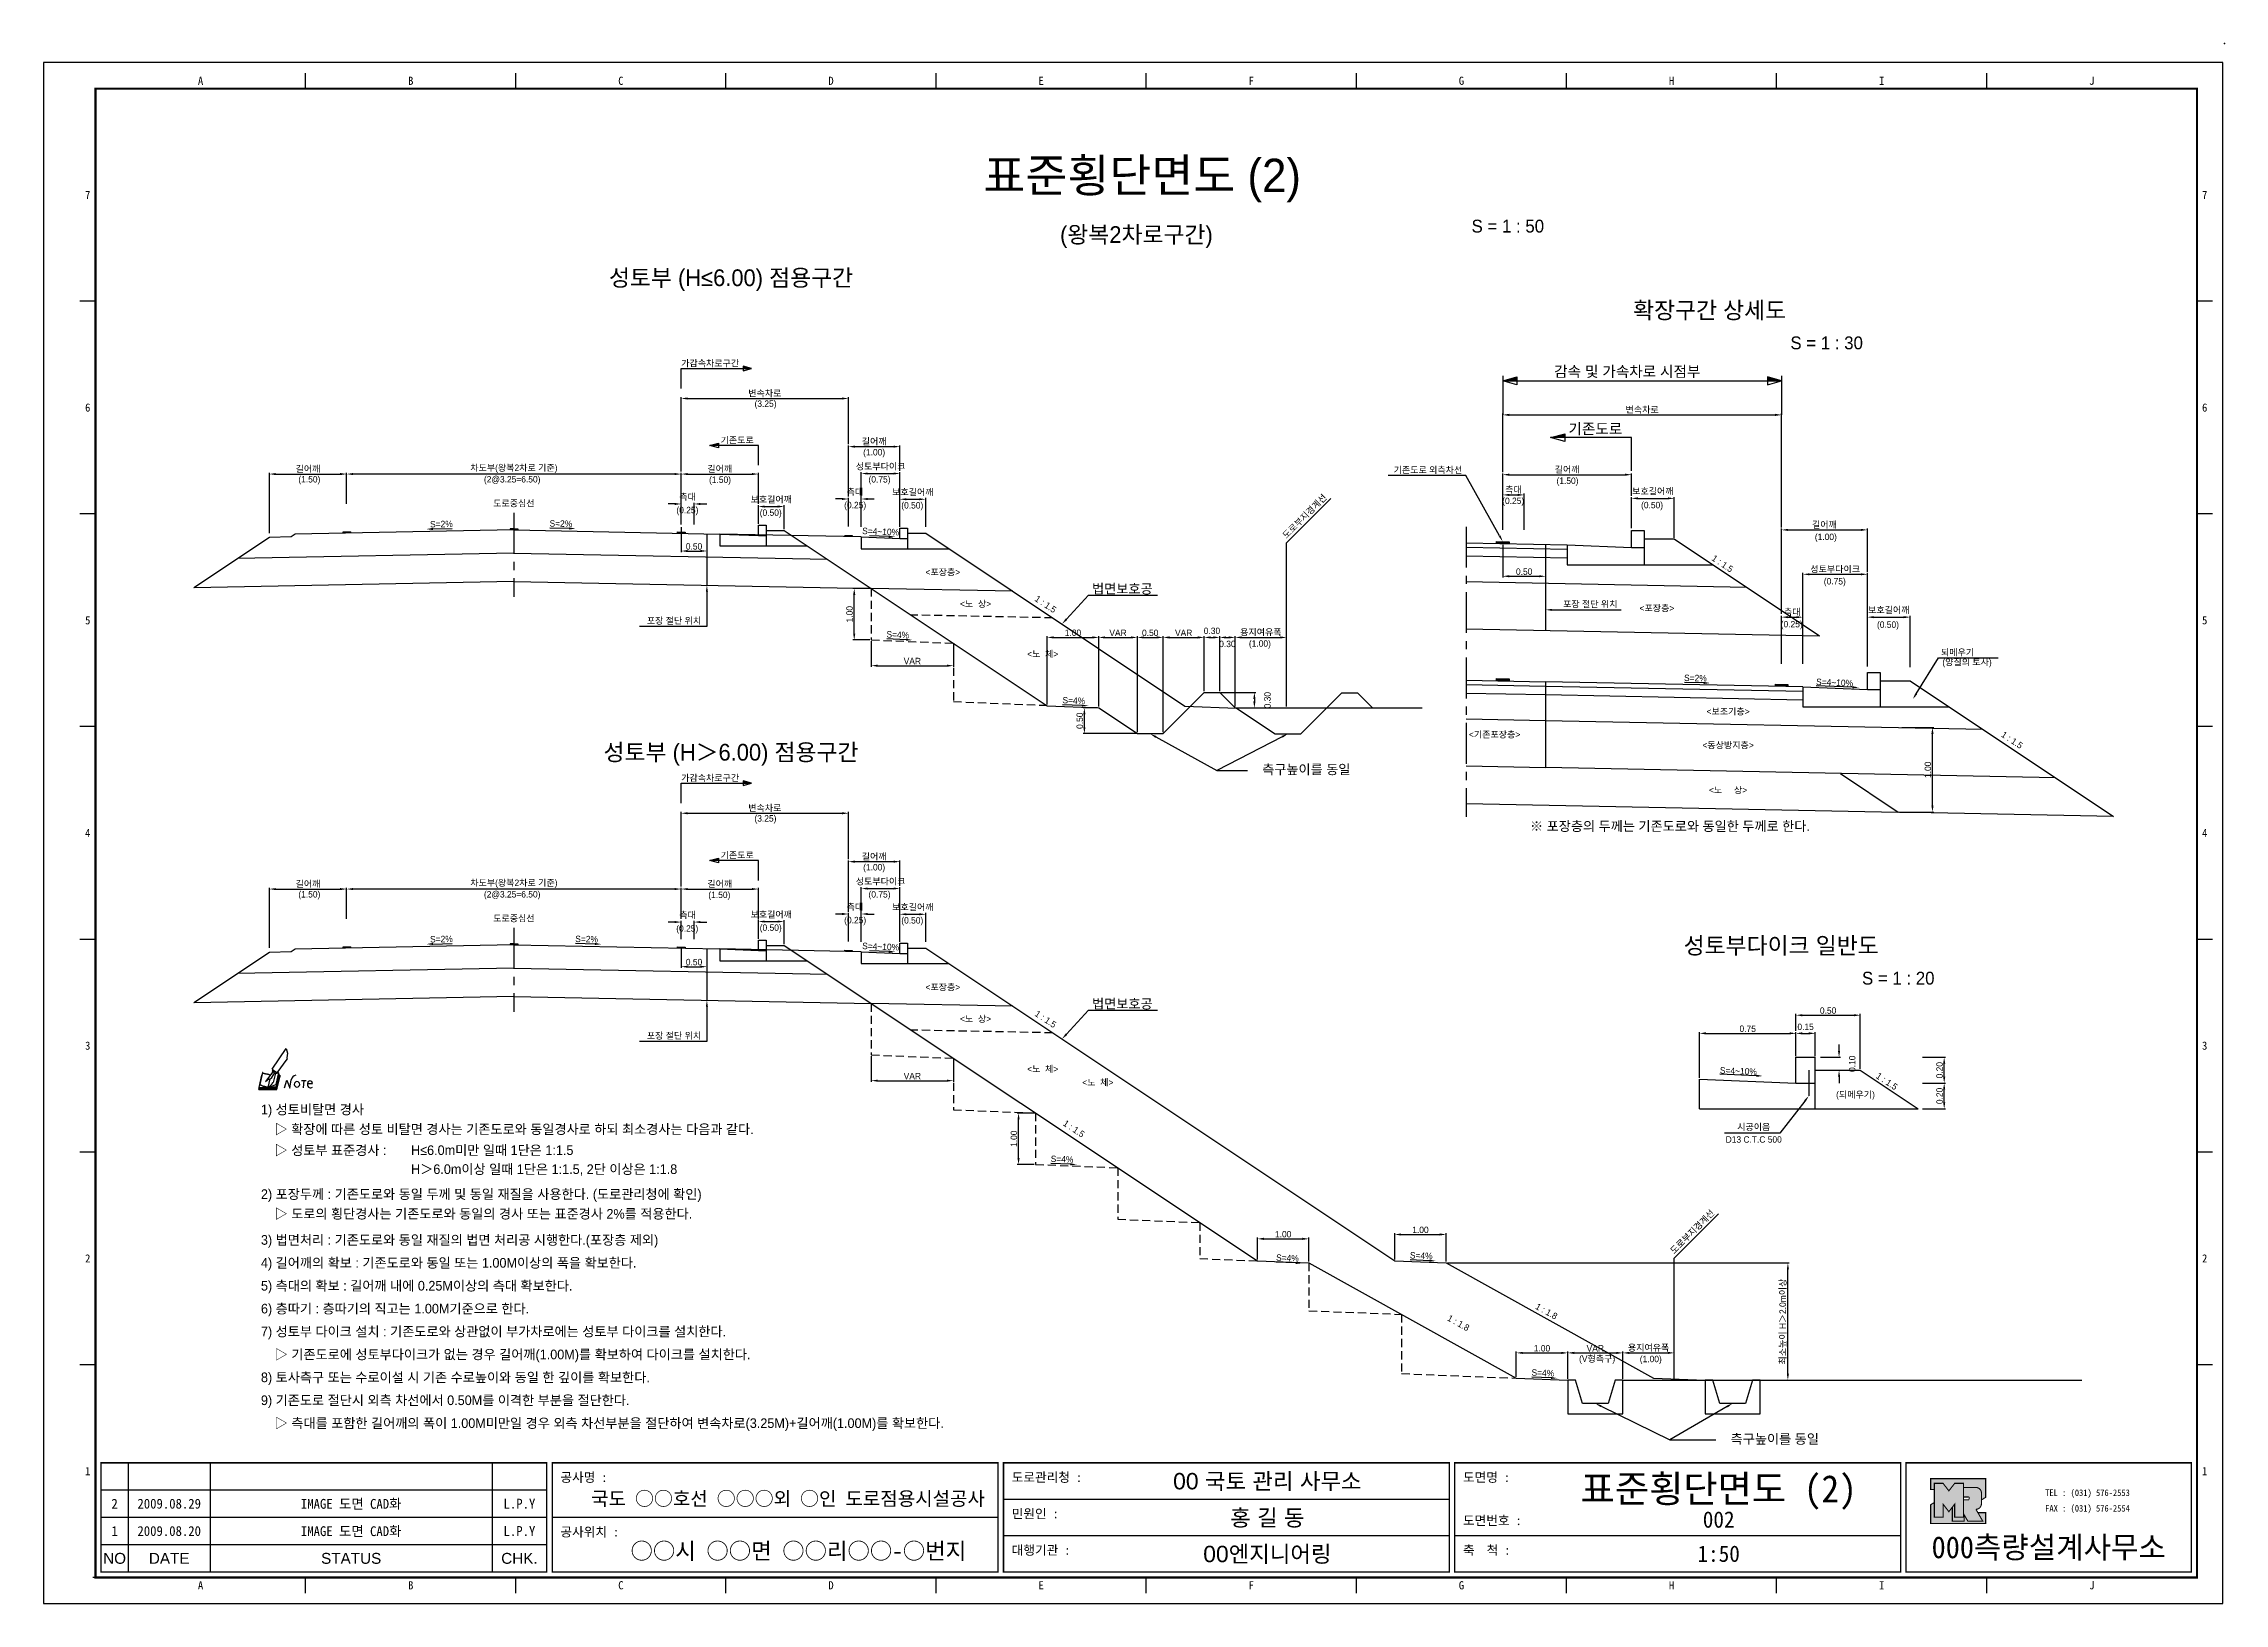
# Model space of a CAD drawing. Header units: millimetres. Extents: x 462 to 886, y -8 to 295.
import ezdxf
from ezdxf.enums import TextEntityAlignment as Align

# ---------------------------------------------------------------- set-up
doc = ezdxf.new("R2010")
doc.units = ezdxf.units.MM
doc.header["$LTSCALE"] = 0.25
doc.linetypes.add('CENTER', pattern=[50.8, 31.75, -6.35, 6.35, -6.35])
doc.linetypes.add('HIDDEN', pattern=[9.525, 6.35, -3.175])
for name, color, linetype in [('CC-GSTR-0004', 4, 'Continuous'), ('CM-LANE-0030', 30, 'Continuous'), ('CZ-DIMT-0002', 7, 'Continuous'), ('CZ-EXST-0002', 22, 'Continuous'), ('CZ-LIN1-0007', 7, 'Continuous'), ('CZ-LIN2-0003', 3, 'Continuous'), ('CZ-LINE-0001', 7, 'Continuous'), ('CZ-MACL-0006', 6, 'Continuous'), ('CZ-TEXT-BOX0', 7, 'Continuous'), ('TITLE', 7, 'Continuous')]:
    doc.layers.add(name, color=color, linetype=linetype)
doc.styles.add('견고딕', font='arial.ttf')
doc.styles.add('돋움', font='')
doc.styles.add('돋음체', font='')
doc.styles.get('돋움').set_extended_font_data('Dotum')
doc.styles.get('돋음체').set_extended_font_data('DotumChe')

msp = doc.modelspace()

# ---------------------------------------------------------------- texts
at = {"layer": 'CZ-DIMT-0002', "style": '돋움'}
for s, height, p in [('가감속차로구간', 1.25, (586.18, 232.79)), ('감속 및 가속차로 시점부', 2.0833, (755.78, 231.19)), ('기존도로', 2.083, (758.55, 220.05)), ('기존도로', 1.25, (593.84, 217.84)), ('가감속차로구간', 1.25, (586.18, 152.2)), ('기존도로', 1.25, (593.84, 137.2)), ('1) 성토비탈면 경사', 1.875, (504.54, 87.79)), ('▷ 확장에 따른 성토 비탈면 경사는 기존도로와 동일경사로 하되 최소경사는 다음과 같다.', 1.875, (507.18, 83.97)), ('▷ 성토부 표준경사 :', 1.875, (507.18, 79.88)), ('H≤6.0m미만 일때 1단은 1:1.5', 1.875, (533.7, 79.89)), ('H＞6.0m이상 일때 1단은 1:1.5, 2단 이상은 1:1.8', 1.875, (533.7, 76.2)), ('2) 포장두께 : 기존도로와 동일 두께 및 동일 재질을 사용한다. (도로관리청에 확인)', 1.875, (504.54, 71.35)), ('▷ 도로의 횡단경사는 기존도로와 동일의 경사 또는 표준경사 2%를 적용한다.', 1.875, (507.18, 67.53)), ('3) 법면처리 : 기존도로와 동일 재질의 법면 처리공 시행한다.(포장층 제외)', 1.875, (504.54, 62.45)), ('4) 길어깨의 확보 : 기존도로와 동일 또는 1.00M이상의 폭을 확보한다.', 1.875, (504.54, 58)), ('5) 측대의 확보 : 길어깨 내에 0.25M이상의 측대 확보한다.', 1.875, (504.54, 53.55)), ('6) 층따기 : 층따기의 직고는 1.00M기준으로 한다.', 1.875, (504.54, 49.1)), ('7) 성토부 다이크 설치 : 기존도로와 상관없이 부가차로에는 성토부 다이크를 설치한다.', 1.875, (504.54, 44.65)), ('▷ 기존도로에 성토부다이크가 없는 경우 길어깨(1.00M)를 확보하여 다이크를 설치한다.', 1.875, (507.21, 40.2)), ('8) 토사측구 또는 수로이설 시 기존 수로높이와 동일 한 깊이를 확보한다.', 1.875, (504.54, 35.75)), ('9) 기존도로 절단시 외측 차선에서 0.50M를 이격한 부분을 절단한다.', 1.875, (504.54, 31.3)), ('▷ 측대를 포함한 길어깨의 폭이 1.00M미만일 경우 외측 차선부분을 절단하여 변속차로(3.25M)+길어깨(1.00M)를 확보한다.', 1.875, (507.21, 26.85))]:
    msp.add_text(s, height=height, dxfattribs=at).set_placement(p, align=Align.MIDDLE_LEFT)
for s, height, p in [('(3.25)', 1.25, (602.57, 224.94)), ('(1.00)', 1.25, (623.67, 215.5)), ('기존도로 외측차선', 1.25, (731.26, 212.06)), ('(1.50)', 1.25, (513.95, 210.25)), ('(2@3.25=6.50)', 1.25, (553.35, 210.25)), ('(1.50)', 1.25, (593.73, 210.17)), ('(0.75)', 1.25, (624.71, 210.24)), ('(1.50)', 1.25, (758.37, 209.97)), ('도로중심선', 1.25, (553.68, 205.58)), ('(0.25)', 1.25, (587.39, 204.27)), ('(0.50)', 1.25, (603.58, 203.77)), ('(0.25)', 1.25, (619.98, 205.24)), ('(0.50)', 1.25, (631.08, 205.19)), ('(0.25)', 1.25, (747.82, 206.07)), ('(0.50)', 1.25, (774.8, 205.24)), ('(1.00)', 1.25, (808.56, 199.06)), ('<포장층>', 1.25, (637.02, 192.2)), ('(0.75)', 1.25, (810.3, 190.43)), ('<노  상>', 1.25, (643.37, 186.05)), ('법면보호공', 1.875, (671.89, 188.97)), ('포장 절단 위치', 1.25, (762.79, 185.99)), ('포장 절단 위치', 1.25, (584.78, 182.77)), ('<포장층>', 1.25, (775.74, 185.2)), ('(0.25)', 1.25, (801.93, 182.1)), ('(0.50)', 1.25, (820.63, 182.01)), ('(1.00)', 1.25, (698.61, 178.34)), ('<노  체>', 1.25, (656.42, 176.3)), ('되메우기', 1.25, (834.15, 176.62)), ('(양질의 토사)', 1.25, (835.99, 174.71)), ('<보조기층>', 1.25, (789.57, 165.13)), ('<기존포장층>', 1.25, (744.21, 160.66)), ('<동상방지층>', 1.25, (789.57, 158.58)), ('측구높이를 동일', 1.875, (707.63, 153.88)), ('<노     상>', 1.25, (789.57, 149.86)), ('(3.25)', 1.25, (602.55, 144.36)), ('※ 포장층의 두께는 기존도로와 동일한 두께로 한다.', 1.875, (778.27, 142.85)), ('(1.00)', 1.25, (623.67, 134.86)), ('(1.50)', 1.25, (513.95, 129.61)), ('(2@3.25=6.50)', 1.25, (553.35, 129.61)), ('(1.50)', 1.25, (593.6, 129.5)), ('(0.75)', 1.25, (624.71, 129.6)), ('도로중심선', 1.25, (553.68, 124.94)), ('(0.25)', 1.25, (587.36, 122.98)), ('(0.50)', 1.25, (603.58, 123.13)), ('(0.25)', 1.25, (619.98, 124.6)), ('(0.50)', 1.25, (631.08, 124.55)), ('<포장층>', 1.25, (637.02, 111.56)), ('<노  상>', 1.25, (643.37, 105.41)), ('법면보호공', 1.875, (671.89, 108.34)), ('포장 절단 위치', 1.25, (584.78, 102.14)), ('<노  체>', 1.25, (656.42, 95.66)), ('<노  체>', 1.25, (667.12, 93.06)), ('(되메우기)', 1.25, (814.32, 90.69)), ('시공이음', 1.25, (794.55, 84.41)), ('D13 C.T.C 500', 1.25, (794.55, 81.97)), ('(V형측구)', 1.25, (764.12, 39.37)), ('(1.00)', 1.25, (774.55, 39.32)), ('측구높이를 동일', 1.875, (798.64, 23.78))]:
    msp.add_text(s, height=height, dxfattribs=at).set_placement(p, align=Align.MIDDLE_CENTER)
for s, rotation, p in [('도로부지경계선', 45, (707.29, 203.06)), ('S=2%', 1.1458, (539.6, 201.55)), ('S=2%', 358.8542, (562.81, 201.64)), ('S=4~10%', 357.7094, (624.93, 200.09)), ('1 : 1.5', 326.3099, (788.48, 193.86)), ('1 : 1.5', 326.3099, (656.98, 185.98)), ('S=4%', 357.7094, (628.27, 180.05)), ('S=2%', 358.8542, (783.22, 171.63)), ('S=4~10%', 357.7094, (810.26, 170.76)), ('S=4%', 357.7094, (662.46, 167.26)), ('1 : 1.5', 326.3099, (844.74, 159.59)), ('S=2%', 1.1458, (539.6, 120.91)), ('S=2%', 358.8542, (567.81, 120.91)), ('S=4~10%', 357.7094, (624.93, 119.45)), ('1 : 1.5', 326.3099, (656.98, 105.35)), ('S=4~10%', 357.7094, (791.56, 95.28)), ('1 : 1.5', 326.3099, (820.41, 93.27)), ('1 : 1.5', 326.3099, (662.47, 84.06)), ('S=4%', 357.7094, (660.18, 78.14)), ('도로부지경계선', 45, (782.61, 64.04)), ('S=4%', 357.7094, (703.96, 58.95)), ('S=4%', 357.7094, (729.96, 59.4)), ('1 : 1.8', 330.9454, (737.18, 46.32)), ('1 : 1.8', 330.9454, (754.29, 48.58)), ('S=4%', 357.7094, (753.58, 36.62))]:
    msp.add_text(s, height=1.25, rotation=rotation, dxfattribs=at).set_placement(p, align=Align.MIDDLE_CENTER)
at = {"layer": 'CZ-LINE-0001', "char_height": 1.25, "attachment_point": 5, "style": '돋움'}
for s, insert in [('\\A1;변속차로', (602.43, 226.89)), ('\\A1;변속차로', (772.87, 223.71)), ('\\A1;길어깨', (623.68, 217.54)), ('\\A1;길어깨', (513.68, 212.21)), ('\\A1;차도부(왕복2차로 기준)', (553.68, 212.3)), ('\\A1;길어깨', (593.68, 212.21)), ('\\A1;성토부다이크', (624.93, 212.69)), ('\\A1;길어깨', (758.29, 212.09)), ('\\A1;측대', (587.43, 206.77)), ('\\A1;측대', (619.93, 207.74)), ('\\A1;보호길어깨', (631.18, 207.69)), ('\\A1;측대', (747.87, 208.16)), ('\\A1;보호길어깨', (774.95, 207.86)), ('\\A1;보호길어깨', (603.68, 206.27)), ('\\A1;길어깨', (808.29, 201.36)), ('\\A1;0.50', (588.68, 197.2)), ('\\A1;0.50', (749.95, 192.29)), ('\\A1;성토부다이크', (810.37, 192.73)), ('\\A1;측대', (802.04, 184.4)), ('\\A1;보호길어깨', (820.79, 184.78)), ('\\A1;1.00', (662.3, 180.41)), ('\\A1;VAR', (671.05, 180.41)), ('\\A1;0.50', (677.3, 180.41)), ('\\A1;VAR', (683.8, 180.41)), ('\\A1;0.30', (689.3, 180.79)), ('\\A1;0.30', (692.3, 178.25)), ('\\A1;용지여유폭', (698.8, 180.47)), ('\\A1;VAR', (631.09, 174.93)), ('\\A1;변속차로', (602.43, 146.31)), ('\\A1;길어깨', (623.68, 136.9)), ('\\A1;길어깨', (513.68, 131.57)), ('\\A1;차도부(왕복2차로 기준)', (553.68, 131.66)), ('\\A1;길어깨', (593.68, 131.57)), ('\\A1;성토부다이크', (624.93, 132.05)), ('\\A1;측대', (619.93, 127.1)), ('\\A1;보호길어깨', (631.18, 127.05)), ('\\A1;측대', (587.43, 125.53)), ('\\A1;보호길어깨', (603.68, 125.63)), ('\\A1;0.50', (588.68, 116.43)), ('\\A1;0.50', (809, 107)), ('\\A1;0.75', (793.38, 103.48)), ('\\A1;0.15', (804.63, 103.85)), ('\\A1;VAR', (631.09, 94.29)), ('\\A1;1.00', (703.13, 63.55)), ('\\A1;1.00', (729.8, 64.4)), ('\\A1;1.00', (753.42, 41.39)), ('\\A1;VAR', (763.77, 41.39)), ('\\A1;용지여유폭', (774.12, 41.44))]:
    msp.add_mtext(s, dxfattribs=dict(at, insert=insert))
at = {"layer": 'CZ-LINE-0001', "char_height": 1.25, "attachment_point": 5, "rotation": 90, "style": '돋움'}
for s, insert in [('\\A1;1.00', (618.91, 184.03)), ('\\A1;0.30', (700.08, 167.33)), ('\\A1;0.50', (663.62, 163.33)), ('\\A1;1.00', (828.38, 153.8)), ('\\A1;0.10', (813.68, 96.68)), ('\\A1;0.20', (830.66, 95.43)), ('\\A1;0.20', (830.66, 90.43)), ('\\A1;1.00', (650.83, 82.11)), ('\\A1;최소높이 H＞2.0m이상', (800.24, 46.58))]:
    msp.add_mtext(s, dxfattribs=dict(at, insert=insert))
at = {"layer": 'CZ-TEXT-BOX0', "style": '돋움'}
for s, height, p in [('표준횡단면도 (2)', 6.5, (675.74, 269.29)), ('(왕복2차로구간)', 3.25, (674.62, 257.8)), ('성토부 (H≤6.00) 점용구간', 3.25, (595.86, 249.41)), ('확장구간 상세도', 3.25, (785.97, 243.09)), ('성토부 (H＞6.00) 점용구간', 3.25, (595.86, 157.21)), ('성토부다이크 일반도', 3.25, (799.88, 119.65))]:
    msp.add_text(s, height=height, dxfattribs=at).set_placement(p, align=Align.MIDDLE_CENTER)
for s, p in [('S = 1 : 50', (739.73, 259.44)), ('S = 1 : 30', (801.67, 236.75)), ('S = 1 : 20', (815.58, 113.31))]:
    msp.add_text(s, height=2.5, dxfattribs=at).set_placement(p, align=Align.MIDDLE_LEFT)
at = {"layer": 'TITLE', "color": 3, "linetype": 'Continuous', "style": '돋음체'}
for s, p in [('A', (492.81, 287.68)), ('B', (533.64, 287.68)), ('C', (574.46, 287.68)), ('D', (615.29, 287.68)), ('E', (656.11, 287.68)), ('F', (696.93, 287.68)), ('G', (737.76, 287.68)), ('H', (778.58, 287.68)), ('I', (819.41, 287.68)), ('J', (860.23, 287.68)), ('7', (470.89, 265.51)), ('7', (882.16, 265.51)), ('6', (470.89, 224.18)), ('6', (882.16, 224.18)), ('5', (470.89, 182.85)), ('5', (882.16, 182.85)), ('4', (470.89, 141.52)), ('4', (882.16, 141.52)), ('3', (470.89, 100.19)), ('3', (882.16, 100.19)), ('2', (470.89, 58.86)), ('2', (882.16, 58.86)), ('1', (470.89, 17.53)), ('1', (882.16, 17.53)), ('A', (492.81, -4.65)), ('B', (533.64, -4.65)), ('C', (574.46, -4.65)), ('D', (615.29, -4.65)), ('E', (656.11, -4.65)), ('F', (696.93, -4.65)), ('G', (737.76, -4.65)), ('H', (778.58, -4.65)), ('I', (819.41, -4.65)), ('J', (860.23, -4.65))]:
    msp.add_text(s, height=1.59, dxfattribs=at).set_placement(p, align=Align.MIDDLE)
at = {"layer": 'TITLE', "style": '돋음체'}
for s, p in [('공사명 : ', (562.72, 15.43)), ('도로관리청 :', (650.39, 15.43)), ('도면명 :', (738.06, 15.43)), ('민원인 :', (650.39, 8.36)), ('도면번호 :', (738.06, 7.04)), ('공사위치 :', (562.72, 4.82)), ('대행기관 :', (650.39, 1.28)), ('축  척 :', (738.06, 1.28))]:
    msp.add_text(s, height=1.804, dxfattribs=at).set_placement(p)
at = {"layer": 'TITLE', "color": 7, "linetype": 'Continuous'}
for s, height, style, p in [('00 국토 관리 사무소', 3.1832, '견고딕', (700.06, 15.61)), ('국도 ○○호선 ○○○외 ○인 도로점용시설공사', 2.7, '돋음체', (606.94, 12.22)), ('홍 길 동', 3.183, '견고딕', (700.06, 8.53)), ('○○시 ○○면 ○○리○○-○번지', 3.1832, '돋음체', (608.96, 2.06)), ('00엔지니어링', 3.183, '견고딕', (700.06, 1.46))]:
    msp.add_text(s, height=height, dxfattribs=dict(at, style=style)).set_placement(p, align=Align.MIDDLE)
at = {"layer": 'TITLE', "color": 7, "linetype": 'Continuous', "style": '돋음체'}
msp.add_text('표준횡단면도 (2)', height=5.305, dxfattribs=at).set_placement((787.74, 14.1), align=Align.MIDDLE_CENTER)
at = {"layer": 'TITLE', "color": 180, "style": '돋음체'}
for s, p in [('TEL : (031) 576-2553', (851.17, 12.7)), ('FAX : (031) 576-2554', (851.17, 9.67))]:
    msp.add_text(s, height=1.2733, dxfattribs=at).set_placement(p)
at = {"layer": 'TITLE', "color": 1, "linetype": 'Continuous', "style": '돋음체'}
msp.add_text('2', height=1.91, dxfattribs=at).set_placement((476.11, 11.19), align=Align.MIDDLE)
at = {"layer": 'TITLE', "linetype": 'Continuous'}
for s, height, style, p in [('2009.08.29', 1.91, '돋음체', (486.72, 11.19)), ('L.P.Y', 1.91, '돋음체', (554.76, 11.19)), ('002', 3.183, '돋음체', (787.74, 8.1)), ('1', 1.91, '돋음체', (476.11, 5.88)), ('2009.08.20', 1.91, '돋음체', (486.72, 5.88)), ('L.P.Y', 1.91, '돋음체', (554.76, 5.88)), ('NO', 2.122, '견고딕', (476.11, 0.58)), ('DATE', 2.122, '견고딕', (486.72, 0.58)), ('STATUS', 2.122, '견고딕', (522.07, 0.58)), ('CHK.', 2.122, '견고딕', (554.76, 0.58)), ('1:50', 3.183, '돋음체', (787.74, 1.46))]:
    msp.add_text(s, height=height, dxfattribs=dict(at, style=style)).set_placement(p, align=Align.MIDDLE)
at = {"layer": 'TITLE', "style": '돋음체'}
for p in [(522.07, 11.19), (522.07, 5.88)]:
    msp.add_text('IMAGE 도면 CAD화', height=1.9099, dxfattribs=at).set_placement(p, align=Align.MIDDLE)
at = {"layer": 'TITLE', "color": 180, "style": '돋음체'}
msp.add_text('000측량설계사무소', height=4.244, dxfattribs=at).set_placement((851.86, 0.61), align=Align.CENTER)

# ---------------------------------------------------------------- blocks, each defined once
blk = doc.blocks.new('note')
for p, q in [((0.85, 3.5), (3.53, 7.57)), ((1.8, 2.79), (3.74, 5.46)), ((3.53, 7.57), (3.8, 6.64)), ((3.8, 6.64), (3.69, 5.72)), ((3.69, 5.72), (3.74, 5.46)), ((-1.24, 2.36), (-1.77, 0)), ((-1.77, 0), (1.77, 0)), ((-1.77, 0), (-1.77, -0.3)), ((-1.53, 0.52), (-1.55, 0.54)), ((-1.01, 2.9), (-1.53, 0.52)), ((-1.48, 0.48), (-1.53, 0.52)), ((-1.43, 0.44), (-1.48, 0.48)), ((-1.38, 0.41), (-1.43, 0.44)), ((-1.33, 0.4), (-1.38, 0.41)), ((-1.27, 0.37), (-1.33, 0.4)), ((-1.22, 0.35), (-1.27, 0.37)), ((-1.13, 2.36), (-1.24, 2.36)), ((-1.17, 0.33), (-1.22, 0.35)), ((-1.12, 0.32), (-1.17, 0.33)), ((-1.02, 0.25), (-1.12, 0.32)), ((-0.97, 0.22), (-1.02, 0.25)), ((-1, 2.9), (-1.01, 2.9)), ((-0.98, 2.85), (-1, 2.9)), ((-0.95, 2.8), (-0.98, 2.85)), ((-0.93, 0.21), (-0.97, 0.22)), ((-0.9, 2.75), (-0.95, 2.8)), ((-0.88, 0.19), (-0.93, 0.21)), ((-0.85, 2.72), (-0.9, 2.75)), ((-0.8, 0.18), (-0.88, 0.19)), ((-0.79, 2.69), (-0.85, 2.72)), ((-0.75, 0.17), (-0.8, 0.18)), ((-0.74, 2.68), (-0.79, 2.69)), ((-0.7, 0.16), (-0.75, 0.17)), ((-0.69, 2.65), (-0.74, 2.68)), ((-0.64, 0.15), (-0.7, 0.16)), ((-0.64, 2.65), (-0.69, 2.65)), ((-0.59, 2.63), (-0.64, 2.65)), ((-0.58, 0.14), (-0.64, 0.15)), ((-0.54, 2.62), (-0.59, 2.63)), ((-0.53, 0.13), (-0.58, 0.14)), ((-0.48, 2.61), (-0.54, 2.62)), ((-0.48, 0.12), (-0.53, 0.13)), ((-0.43, 2.61), (-0.48, 2.61)), ((-0.43, 0.11), (-0.48, 0.12)), ((0.75, 2.77), (-0.46, 1.16)), ((0.37, 2.24), (-0.46, 1.16)), ((-0.46, 1.16), (-0.08, 1.47)), ((-0.38, 2.59), (-0.43, 2.61)), ((-0.38, 0.08), (-0.43, 0.11)), ((-0.33, 2.59), (-0.38, 2.59)), ((-0.29, 0.06), (-0.38, 0.08)), ((-0.27, 2.58), (-0.33, 2.59)), ((-0.23, 0.05), (-0.29, 0.06)), ((-0.22, 2.57), (-0.27, 2.58)), ((-0.16, 0.04), (-0.23, 0.05)), ((-0.17, 2.56), (-0.22, 2.57)), ((-0.12, 2.55), (-0.17, 2.56)), ((-0.11, 0.03), (-0.16, 0.04)), ((-0.07, 2.53), (-0.12, 2.55)), ((-0.04, 0.02), (-0.11, 0.03)), ((-0.08, 1.47), (0.72, 1.75)), ((-0.01, 2.51), (-0.07, 2.53)), ((-0.05, -0.3), (-0.05, 0)), ((0, 0), (-0.04, 0.02)), ((0.04, 2.5), (-0.01, 2.51)), ((0.37, 1.63), (0, 0)), ((0, 0), (1.6, 0.53)), ((0, 0), (1.65, 0.18)), ((0, 0.01), (0.06, 0.04)), ((0, -0.3), (0, 0)), ((0.09, 2.48), (0.04, 2.5)), ((0.05, -0.3), (0.05, 0)), ((0.06, 0.04), (0.11, 0.07)), ((0.14, 2.48), (0.09, 2.48)), ((0.11, 0.07), (0.16, 0.09)), ((0.2, 2.47), (0.14, 2.48)), ((0.16, 0.09), (0.21, 0.12)), ((0.26, 2.43), (0.18, 2.46)), ((0.21, 0.12), (0.27, 0.14)), ((0.34, 2.4), (0.26, 2.43)), ((0.27, 0.14), (0.36, 0.19)), ((0.45, 2.37), (0.34, 2.4)), ((0.36, 0.19), (0.41, 0.22)), ((0.41, 0.22), (0.46, 0.27)), ((0.46, 0.27), (0.51, 0.3)), ((0.51, 0.3), (0.56, 0.34)), ((0.56, 0.34), (0.6, 0.4)), ((0.6, 0.4), (0.64, 0.45)), ((0.64, 0.45), (0.67, 0.51)), ((0.67, 0.51), (0.74, 0.58)), ((0.72, 1.75), (1.16, 2.53)), ((0.74, 0.58), (0.79, 0.63)), ((1, 3.1), (0.75, 2.77)), ((0.79, 0.63), (0.83, 0.68)), ((0.83, 0.68), (0.86, 0.73)), ((0.85, 3.5), (1.8, 2.79)), ((1, 3.4), (0.85, 3.21)), ((0.85, 3.21), (1.52, 2.71)), ((0.86, 0.73), (0.89, 0.79)), ((0.89, 0.84), (0.92, 0.89)), ((0.89, 0.79), (0.89, 0.84)), ((0.92, 0.89), (0.96, 0.95)), ((0.96, 0.95), (1.01, 0.97)), ((1.47, 2.74), (1.01, 0.97)), ((1.16, 2.53), (1.37, 2.82)), ((2.13, 2.84), (1.44, 2.63)), ((1.52, 2.71), (1.66, 2.9)), ((1.6, 0.53), (2.13, 2.84)), ((1.65, 0.18), (2.19, 2.48)), ((1.77, 0), (2.3, 2.36)), ((1.77, -0.3), (2.3, 2.07)), ((1.77, -0.38), (2.3, 1.99)), ((1.77, -0.44), (2.3, 1.93)), ((1.77, 0), (1.77, -0.3)), ((2.19, 2.48), (2.04, 2.47)), ((2.3, 2.36), (2.16, 2.36)), ((2.3, 2.36), (2.3, 2.07)), ((3.21, -0.08), (3.68, 1.4)), ((3.68, 1.4), (4.26, -0.14)), ((4.26, -0.14), (4.56, 1.44)), ((6.55, 1.34), (7.46, 1.34)), ((7.01, 1.34), (6.87, -0.11)), ((7.71, 0.77), (7.71, 0.55)), ((7.71, 0.77), (8.67, 0.77)), ((-1.77, -0.3), (1.77, -0.3)), ((-1.77, -0.43), (-1.77, -0.3)), ((-1.77, -0.37), (1.77, -0.37)), ((-1.77, -0.43), (1.77, -0.43))]:
    blk.add_line(p, q)
for centre, major_axis, start_param, end_param in [((0.4, 2.31), (0.0702, 0.0702), 3.283946, 6.425539), ((5.68, 1.23), (-0.806, 0.806), -0.591174, 0.597824), ((5.66, 0.58), (-0.378, 0.378), 3.926991, 10.210176), ((8.3, 0.49), (0.422, 0.422), 2.265602, 4.634911), ((8.19, 0.77), (-0.342, 0.342), 3.926991, 7.068583)]:
    blk.add_ellipse(centre, major_axis=major_axis, ratio=1, start_param=start_param, end_param=end_param)

# ---------------------------------------------------------------- hatches: boundary and pattern name
at = {"ltscale": 150}
h = msp.add_hatch(color=8, dxfattribs=at)
edge = h.paths.add_edge_path()
edge.add_line((839.6, 16.06), (828.93, 16.06))
edge.add_line((828.93, 16.06), (828.93, 13.98))
edge.add_line((828.93, 13.98), (829.64, 13.98))
edge.add_line((829.64, 13.98), (829.64, 15.15))
edge.add_line((829.64, 15.15), (831.33, 15.15))
edge.add_line((831.33, 15.15), (832.46, 13.7))
edge.add_line((832.46, 13.7), (833.59, 15.15))
edge.add_line((833.59, 15.15), (835.28, 15.15))
edge.add_line((835.28, 15.15), (835.28, 14.35))
edge.add_line((835.28, 14.35), (837.72, 14.35))
edge.add_arc((837.72, 13.29), 1.07, 0, 90, ccw=False)
edge.add_line((838.78, 13.29), (838.78, 11.92))
edge.add_line((838.78, 11.92), (839.6, 12.43))
edge.add_line((839.6, 12.43), (839.6, 16.06))
h.paths.add_polyline_path([(833.14, 10.53), (832.46, 9.65), (831.33, 11.11), (831.33, 8.59), (829.64, 8.59), (829.64, 11.44), (828.93, 11), (828.93, 7.37), (839.6, 7.37), (839.6, 9.45), (838.1, 9.45), (839.05, 7.8), (836.15, 7.8), (835.45, 9.01), (835.45, 7.8), (833.14, 7.8)])
msp.add_hatch(color=5, dxfattribs=at).paths.add_polyline_path([(835.28, 15.15), (833.59, 15.15), (832.46, 13.7), (831.33, 15.15), (829.64, 15.15), (829.64, 8.59), (831.33, 8.59), (831.33, 11.11), (832.46, 9.65), (833.59, 11.11), (833.59, 8.59), (835.28, 8.59)])
h = msp.add_hatch(color=161, dxfattribs=at)
edge = h.paths.add_edge_path()
edge.add_arc((837.72, 13.29), 1.07, 360, 450)
edge.add_line((837.72, 14.35), (835.28, 14.35))
edge.add_line((835.28, 14.35), (835.28, 12.5))
edge.add_line((835.28, 12.5), (836.27, 12.5))
edge.add_arc((836.27, 12.39), 0.113, 0, 90, ccw=False)
edge.add_line((836.39, 12.39), (836.39, 12.08))
edge.add_arc((836.27, 12.08), 0.113, 270, 360, ccw=False)
edge.add_line((836.27, 11.97), (835.28, 11.97))
edge.add_line((835.28, 11.97), (835.28, 8.59))
edge.add_line((835.28, 8.59), (833.59, 8.59))
edge.add_line((833.59, 8.59), (833.59, 11.11))
edge.add_line((833.59, 11.11), (833.14, 10.53))
edge.add_line((833.14, 10.53), (833.14, 7.8))
edge.add_line((833.14, 7.8), (835.45, 7.8))
edge.add_line((835.45, 7.8), (835.45, 9.01))
edge.add_line((835.45, 9.01), (836.15, 7.8))
edge.add_line((836.15, 7.8), (839.05, 7.8))
edge.add_line((839.05, 7.8), (837.72, 10.11))
edge.add_arc((837.72, 11.18), 1.07, 270, 360)
edge.add_line((838.78, 11.18), (838.78, 13.29))
at = {"layer": 'CM-LANE-0030'}
for points in [[(554.43, 200.4), (554.43, 200.65), (553.68, 200.66), (552.93, 200.65), (552.93, 200.4), (553.68, 200.41)], [(554.43, 119.76), (554.43, 120.01), (553.68, 120.03), (552.93, 120.01), (552.93, 119.76), (553.68, 119.78)]]:
    msp.add_hatch(color=256, dxfattribs=at).paths.add_polyline_path(points)
at = {"layer": 'CZ-LIN1-0007'}
for points in [[(520.43, 199.75), (520.43, 200), (521.93, 200.03), (521.93, 199.78)], [(586.93, 199.75), (586.93, 200), (585.43, 200.03), (585.43, 199.78)], [(619.43, 199.05), (619.43, 199.3), (617.93, 199.33), (617.93, 199.08)], [(747.04, 197.7), (747.04, 198.12), (744.54, 198.17), (744.54, 197.75)], [(747.04, 171.04), (747.04, 171.46), (744.54, 171.51), (744.54, 171.09)], [(801.2, 169.96), (801.2, 170.37), (798.7, 170.42), (798.7, 170.01)], [(520.43, 119.11), (520.43, 119.36), (521.93, 119.39), (521.93, 119.14)], [(586.93, 119.11), (586.93, 119.36), (585.43, 119.39), (585.43, 119.14)], [(619.43, 118.46), (619.43, 118.71), (617.93, 118.74), (617.93, 118.49)]]:
    msp.add_hatch(color=256, dxfattribs=at).paths.add_polyline_path(points)
at = {"layer": 'CZ-LINE-0001'}
for points in [[(599.86, 231.77), (598.21, 232.23), (598.21, 231.77)], [(745.79, 229.4), (748.53, 230.16), (748.53, 229.4)], [(799.95, 229.4), (797.21, 230.16), (797.21, 229.4)], [(593.4, 216.81), (593.4, 217.27), (591.76, 216.81)], [(757.83, 218.34), (757.83, 219.1), (755.09, 218.34)], [(599.86, 151.18), (598.21, 151.64), (598.21, 151.18)], [(593.4, 136.18), (593.4, 136.63), (591.76, 136.18)]]:
    msp.add_hatch(color=256, dxfattribs=at).paths.add_polyline_path(points)

# ---------------------------------------------------------------- linework, layer by layer
at = {"layer": 'CC-GSTR-0004'}
for p, q in [((628.68, 198.76), (628.68, 200.76)), ((628.68, 200.76), (630.18, 200.76)), ((630.18, 200.76), (630.18, 196.76)), ((621.18, 199.06), (621.18, 196.76)), ((621.18, 199.06), (628.68, 198.76)), ((621.18, 196.76), (630.18, 196.76)), ((628.68, 198.76), (630.18, 198.76)), ((804.12, 169.9), (804.12, 166.06)), ((804.12, 169.9), (816.62, 169.4)), ((816.62, 169.4), (816.62, 172.73)), ((816.62, 172.73), (819.12, 172.73)), ((819.12, 172.73), (819.12, 166.06)), ((804.12, 166.06), (819.12, 166.06)), ((816.62, 169.4), (819.12, 169.4)), ((628.68, 120.13), (630.18, 120.13)), ((628.68, 118.13), (628.68, 120.13)), ((630.18, 120.13), (630.18, 116.13)), ((621.18, 118.43), (628.68, 118.13)), ((621.18, 118.43), (621.18, 116.13)), ((621.18, 116.13), (630.18, 116.13)), ((628.68, 118.13), (630.18, 118.13)), ((802.75, 92.93), (802.75, 97.93)), ((802.75, 97.93), (806.5, 97.93)), ((806.5, 87.93), (806.5, 97.93)), ((784, 93.68), (802.75, 92.93)), ((784, 87.93), (784, 93.68)), ((802.75, 92.93), (806.5, 92.93)), ((784, 87.93), (806.5, 87.93))]:
    msp.add_line(p, q, dxfattribs=at)
at = {"layer": 'CM-LANE-0030'}
for p, q in [((553.68, 200.66), (552.93, 200.65)), ((552.93, 200.65), (552.93, 200.4)), ((552.93, 200.65), (552.93, 200.43)), ((553.68, 200.66), (554.43, 200.65)), ((554.43, 200.65), (554.43, 200.43)), ((554.43, 200.65), (554.43, 200.4)), ((553.68, 120.03), (552.93, 120.01)), ((552.93, 120.01), (552.93, 119.79)), ((552.93, 120.01), (552.93, 119.76)), ((553.68, 120.03), (554.43, 120.01)), ((554.43, 120.01), (554.43, 119.76)), ((554.43, 120.01), (554.43, 119.79))]:
    msp.add_line(p, q, dxfattribs=at)
at = {"layer": 'CZ-EXST-0002'}
for p, q in [((511.18, 199.56), (510.4, 199.05)), ((553.68, 200.41), (511.18, 199.56)), ((553.68, 200.41), (593.68, 199.61)), ((593.68, 199.61), (601.18, 199.31)), ((593.68, 199.61), (593.68, 197.31)), ((601.18, 199.31), (601.18, 201.31)), ((601.18, 201.31), (602.68, 201.31)), ((601.18, 199.31), (602.68, 199.31)), ((602.68, 201.31), (602.68, 197.31)), ((602.68, 200.31), (606.18, 200.31)), ((606.18, 200.31), (657.3, 166.23)), ((770.79, 200.31), (773.29, 200.31)), ((770.79, 196.98), (770.79, 200.31)), ((773.29, 200.31), (773.29, 193.65)), ((506.18, 198.96), (491.49, 189.17)), ((553.68, 195.91), (499.99, 194.84)), ((510.4, 199.05), (506.18, 198.96)), ((553.68, 195.91), (614.6, 194.7)), ((593.68, 197.31), (602.68, 197.31)), ((602.68, 197.31), (610.68, 197.31)), ((738.71, 197.87), (758.29, 197.48)), ((738.71, 197.04), (758.29, 196.65)), ((738.71, 195.37), (758.29, 194.98)), ((758.29, 197.48), (758.29, 193.65)), ((758.29, 197.48), (770.79, 196.98)), ((770.79, 196.98), (773.29, 196.98)), ((773.29, 198.65), (779.12, 198.65)), ((779.12, 198.65), (807.34, 179.83)), ((758.29, 193.65), (773.29, 193.65)), ((773.29, 193.65), (786.62, 193.65)), ((553.68, 190.41), (491.49, 189.17)), ((553.68, 190.41), (623.11, 189.03)), ((738.71, 190.37), (793.17, 189.28)), ((738.71, 181.2), (807.34, 179.83)), ((738.71, 171.21), (754.12, 170.9)), ((738.71, 170.37), (754.12, 170.06)), ((657.3, 166.23), (667.3, 165.83)), ((693.8, 165.83), (730.15, 165.83)), ((738.71, 168.71), (754.12, 168.4)), ((738.71, 163.71), (754.12, 163.4)), ((738.71, 154.54), (754.12, 154.23)), ((811.38, 153.09), (822.63, 145.58)), ((738.71, 147.26), (822.63, 145.58)), ((511.18, 118.93), (510.4, 118.41)), ((553.68, 119.78), (511.18, 118.93)), ((553.68, 119.78), (593.68, 118.98)), ((593.68, 118.98), (593.68, 116.68)), ((593.68, 118.98), (601.18, 118.68)), ((601.18, 120.68), (602.68, 120.68)), ((601.18, 118.68), (601.18, 120.68)), ((601.18, 118.68), (602.68, 118.68)), ((602.68, 120.68), (602.68, 116.68)), ((602.68, 119.68), (606.18, 119.68)), ((606.18, 119.68), (698.13, 58.38)), ((506.18, 118.33), (491.49, 108.53)), ((553.68, 115.28), (499.99, 114.2)), ((510.4, 118.41), (506.18, 118.33)), ((553.68, 115.28), (614.6, 114.06)), ((593.68, 116.68), (602.68, 116.68)), ((602.68, 116.68), (610.68, 116.68)), ((553.68, 109.78), (491.49, 108.53)), ((553.68, 109.78), (623.11, 108.39)), ((748.42, 35.59), (758.42, 35.19)), ((769.12, 35.19), (858.29, 35.19))]:
    msp.add_line(p, q, dxfattribs=at)
at = {"layer": 'CZ-EXST-0002', "linetype": 'HIDDEN'}
for p, q in [((686.94, 65.83), (686.94, 58.82)), ((686.94, 58.82), (698.13, 58.38))]:
    msp.add_line(p, q, dxfattribs=at)
for points in [[(623.11, 189.03), (623.11, 179.03), (639.07, 178.39)], [(639.07, 178.39), (639.07, 167.06), (657.15, 166.33)], [(623.11, 108.39), (623.11, 98.39), (639.07, 97.75)], [(639.07, 97.75), (639.07, 87.75), (655.02, 87.11)], [(655.02, 87.11), (655.02, 77.11), (670.98, 76.47)], [(670.98, 76.47), (670.98, 66.47), (686.94, 65.83)], [(708.13, 57.98), (708.13, 48.7), (726.13, 47.98)], [(726.13, 47.98), (726.13, 36.48), (748.42, 35.59)]]:
    msp.add_lwpolyline(points, dxfattribs=at)
at = {"layer": 'CZ-EXST-0002'}
for points in [[(667.3, 165.83), (674.8, 160.83), (679.8, 160.83), (687.8, 168.83), (690.8, 168.83), (693.8, 165.83)], [(698.13, 58.38), (708.13, 57.98), (748.42, 35.59)]]:
    msp.add_lwpolyline(points, dxfattribs=at)
msp.add_lwpolyline([(758.42, 35.19), (758.42, 28.69), (769.12, 28.69), (769.12, 35.19), (767.62, 35.19), (766.27, 30.69), (761.27, 30.69), (759.92, 35.19), (759.92, 35.19)], close=True, dxfattribs=at)
at = {"layer": 'CZ-LIN1-0007'}
for p, q in [((521.93, 200.03), (520.43, 200)), ((520.43, 200), (520.43, 199.75)), ((521.93, 200.03), (521.93, 199.78)), ((585.43, 200.03), (586.93, 200)), ((585.43, 200.03), (585.43, 199.78)), ((586.93, 200), (586.93, 199.75)), ((617.93, 199.33), (619.43, 199.3)), ((619.43, 199.3), (619.43, 199.05)), ((744.54, 198.17), (744.54, 197.75)), ((744.54, 198.17), (747.04, 198.12)), ((747.04, 198.12), (747.04, 197.7)), ((744.54, 171.51), (747.04, 171.46)), ((744.54, 171.51), (744.54, 171.09)), ((747.04, 171.46), (747.04, 171.04)), ((798.7, 170.42), (801.2, 170.37)), ((798.7, 170.42), (798.7, 170.01)), ((801.2, 170.37), (801.2, 169.96)), ((521.93, 119.39), (520.43, 119.36)), ((520.43, 119.36), (520.43, 119.11)), ((521.93, 119.39), (521.93, 119.14)), ((585.43, 119.39), (585.43, 119.14)), ((585.43, 119.39), (586.93, 119.36)), ((586.93, 119.36), (586.93, 119.11)), ((617.93, 118.74), (619.43, 118.71)), ((617.93, 118.74), (617.93, 118.49)), ((619.43, 118.71), (619.43, 118.46))]:
    msp.add_line(p, q, dxfattribs=at)
at = {"layer": 'CZ-LIN2-0003'}
for p, q in [((630.18, 199.76), (633.68, 199.76)), ((633.68, 199.76), (684.05, 166.18)), ((630.18, 196.76), (638.18, 196.76)), ((754.12, 170.06), (804.12, 169.06)), ((819.12, 171.06), (824.95, 171.06)), ((824.95, 171.06), (864.43, 144.75)), ((684.05, 166.18), (694.05, 165.78)), ((754.12, 168.4), (804.12, 167.4)), ((819.12, 166.06), (832.45, 166.06)), ((754.12, 163.4), (839, 161.7)), ((864.43, 144.75), (822.63, 145.58)), ((630.18, 119.13), (633.68, 119.13)), ((633.68, 119.13), (724.8, 58.38)), ((630.18, 116.13), (638.18, 116.13)), ((806.5, 95.43), (815.25, 95.43)), ((815.25, 95.43), (826.5, 87.93)), ((806.5, 87.93), (826.5, 87.93)), ((775.09, 35.59), (785.09, 35.19))]:
    msp.add_line(p, q, dxfattribs=at)
for points in [[(621.18, 199.06), (593.68, 199.61)], [(650.61, 188.48), (623.11, 189.03)], [(754.12, 170.9), (754.12, 154.23)], [(804.12, 169.9), (754.12, 170.9)], [(694.05, 165.78), (701.55, 160.78), (706.55, 160.78), (711.55, 165.78)], [(711.55, 165.78), (714.55, 168.78), (717.55, 168.78), (720.55, 165.78)], [(853.18, 152.25), (754.12, 154.23)], [(621.18, 118.43), (593.68, 118.98)], [(650.61, 107.84), (623.11, 108.39)], [(724.8, 58.38), (734.8, 57.98), (775.09, 35.59)]]:
    msp.add_lwpolyline(points, dxfattribs=at)
at = {"layer": 'CZ-LIN2-0003', "linetype": 'HIDDEN'}
for points in [[(658.34, 183.32), (630.84, 183.87)], [(658.34, 102.68), (630.84, 103.23)]]:
    msp.add_lwpolyline(points, dxfattribs=at)
at = {"layer": 'CZ-LIN2-0003'}
msp.add_lwpolyline([(785.09, 35.19), (785.09, 28.69), (795.79, 28.69), (795.79, 35.19), (794.29, 35.19), (792.94, 30.69), (787.94, 30.69), (786.59, 35.19), (786.59, 35.19)], close=True, dxfattribs=at)
at = {"layer": 'CZ-LINE-0001'}
for p, q in [((586.18, 227.91), (586.18, 231.77)), ((586.18, 231.77), (599.86, 231.77)), ((599.86, 231.77), (598.21, 232.23)), ((598.21, 232.23), (598.21, 231.31)), ((598.21, 231.31), (599.86, 231.77)), ((745.79, 230.35), (745.79, 222.76)), ((745.79, 229.4), (748.53, 230.16)), ((745.79, 229.4), (799.95, 229.4)), ((748.53, 228.63), (745.79, 229.4)), ((748.53, 230.16), (748.53, 228.63)), ((799.95, 229.4), (797.21, 230.16)), ((797.21, 230.16), (797.21, 228.63)), ((797.21, 228.63), (799.95, 229.4)), ((799.95, 230.35), (799.95, 222.76)), ((586.18, 211.76), (586.18, 226.2)), ((587.43, 225.95), (617.43, 225.95)), ((618.68, 217.09), (618.68, 226.2)), ((745.79, 211.64), (745.79, 223.01)), ((747.04, 222.76), (798.7, 222.76)), ((799.95, 200.91), (799.95, 223.01)), ((591.76, 216.81), (593.4, 217.27)), ((601.18, 216.81), (591.76, 216.81)), ((593.4, 216.35), (591.76, 216.81)), ((593.4, 217.27), (593.4, 216.35)), ((601.18, 212.96), (601.18, 216.81)), ((618.68, 206.87), (618.68, 216.84)), ((619.93, 216.59), (627.43, 216.59)), ((628.68, 211.86), (628.68, 216.84)), ((755.09, 218.34), (757.83, 219.1)), ((770.79, 218.34), (755.09, 218.34)), ((757.83, 217.57), (755.09, 218.34)), ((757.83, 219.1), (757.83, 217.57)), ((770.79, 211.91), (770.79, 218.34)), ((506.18, 199.81), (506.18, 211.51)), ((507.43, 211.26), (519.93, 211.26)), ((521.18, 205.45), (521.18, 211.51)), ((521.18, 205.45), (521.18, 211.51)), ((584.93, 211.26), (522.43, 211.26)), ((586.18, 208.31), (586.18, 211.51)), ((586.18, 205.45), (586.18, 211.51)), ((587.43, 211.26), (599.93, 211.26)), ((601.18, 205.45), (601.18, 211.51)), ((621.18, 201.01), (621.18, 211.61)), ((622.43, 211.36), (627.43, 211.36)), ((628.68, 201.01), (628.68, 211.61)), ((745.79, 207.04), (745.79, 211.39)), ((747.04, 211.14), (769.54, 211.14)), ((770.79, 207.04), (770.79, 211.39)), ((584.93, 205.45), (583.68, 205.45)), ((586.18, 201.46), (586.18, 205.7)), ((588.68, 201.46), (588.68, 205.7)), ((589.93, 205.45), (591.18, 205.45)), ((601.18, 201.56), (601.18, 205.2)), ((602.43, 204.95), (604.93, 204.95)), ((606.18, 200.56), (606.18, 205.2)), ((617.43, 206.42), (616.18, 206.42)), ((618.68, 201.06), (618.68, 206.67)), ((621.18, 201.01), (621.18, 206.67)), ((622.43, 206.42), (623.68, 206.42)), ((628.68, 201.01), (628.68, 206.62)), ((629.93, 206.37), (632.43, 206.37)), ((633.68, 201.01), (633.68, 206.62)), ((703.8, 197.93), (712.39, 206.52)), ((745.79, 200.4), (745.79, 207.46)), ((747.04, 207.21), (748.7, 207.21)), ((749.95, 200.4), (749.95, 207.46)), ((770.79, 200.73), (770.79, 206.79)), ((772.04, 206.54), (777.87, 206.54)), ((779.12, 198.9), (779.12, 206.79)), ((586.18, 200.96), (586.18, 196.06)), ((591.18, 199.66), (591.18, 189.66)), ((591.18, 199.41), (591.18, 196.06)), ((799.95, 184.12), (799.95, 200.66)), ((801.2, 200.41), (815.37, 200.41)), ((816.62, 192.29), (816.62, 200.66)), ((587.43, 196.31), (589.93, 196.31)), ((703.8, 179.77), (703.8, 197.93)), ((745.79, 197.48), (745.79, 191.15)), ((754.12, 197.56), (754.12, 180.9)), ((754.12, 197.31), (754.12, 191.15)), ((747.04, 191.4), (752.87, 191.4)), ((804.12, 174.37), (804.12, 192.04)), ((805.37, 191.79), (815.37, 191.79)), ((816.62, 173.87), (816.62, 192.04)), ((622.86, 189.03), (619.55, 189.03)), ((619.8, 180.28), (619.8, 187.78)), ((799.95, 174.37), (799.95, 183.71)), ((801.2, 183.46), (802.87, 183.46)), ((804.12, 174.37), (804.12, 183.71)), ((816.62, 173.87), (816.62, 183.71)), ((817.87, 183.46), (823.7, 183.46)), ((824.95, 173.71), (824.95, 183.71)), ((622.86, 179.03), (619.55, 179.03)), ((623.11, 178.78), (623.11, 173.78)), ((639.07, 178.14), (639.07, 173.78)), ((657.3, 166.48), (657.3, 179.77)), ((658.55, 179.52), (666.05, 179.52)), ((667.3, 166.08), (667.3, 179.77)), ((667.3, 166.08), (667.3, 179.77)), ((668.55, 179.52), (673.55, 179.52)), ((674.8, 161.08), (674.8, 179.77)), ((674.8, 161.08), (674.8, 179.77)), ((676.05, 179.52), (678.55, 179.52)), ((679.8, 161.08), (679.8, 179.77)), ((679.8, 161.08), (679.8, 179.77)), ((681.05, 179.52), (686.55, 179.52)), ((687.8, 169.08), (687.8, 179.77)), ((687.8, 169.08), (687.8, 179.77)), ((689.05, 179.52), (689.55, 179.52)), ((690.8, 169.08), (690.8, 179.77)), ((690.8, 169.08), (690.8, 179.77)), ((692.05, 179.52), (692.55, 179.52)), ((693.8, 166.08), (693.8, 179.77)), ((693.8, 166.08), (693.8, 179.77)), ((695.05, 179.52), (702.55, 179.52)), ((703.8, 166.08), (703.8, 179.77)), ((624.36, 174.03), (637.82, 174.03)), ((667.05, 165.83), (664.26, 165.83)), ((691.05, 168.83), (697.79, 168.83)), ((694.05, 165.83), (697.79, 165.83)), ((697.54, 167.58), (697.54, 167.08)), ((664.51, 162.08), (664.51, 164.58)), ((823.34, 162.02), (829.52, 162.02)), ((674.55, 160.83), (664.26, 160.83)), ((829.27, 146.83), (829.27, 160.77)), ((586.18, 147.32), (586.18, 151.18)), ((586.18, 151.18), (599.86, 151.18)), ((599.86, 151.18), (598.21, 151.64)), ((598.21, 151.64), (598.21, 150.72)), ((598.21, 150.72), (599.86, 151.18)), ((586.18, 131.13), (586.18, 145.61)), ((587.43, 145.36), (617.43, 145.36)), ((618.68, 136.45), (618.68, 145.61)), ((822.88, 145.58), (829.52, 145.58)), ((591.76, 136.18), (593.4, 136.63)), ((601.18, 136.18), (591.76, 136.18)), ((593.4, 135.72), (591.76, 136.18)), ((593.4, 136.63), (593.4, 135.72)), ((601.18, 132.32), (601.18, 136.18)), ((618.68, 126.23), (618.68, 136.2)), ((619.93, 135.95), (627.43, 135.95)), ((628.68, 131.23), (628.68, 136.2)), ((506.18, 119.18), (506.18, 130.88)), ((507.43, 130.63), (519.93, 130.63)), ((521.18, 124.81), (521.18, 130.88)), ((521.18, 124.81), (521.18, 130.88)), ((584.93, 130.63), (522.43, 130.63)), ((586.18, 127.67), (586.18, 130.88)), ((586.18, 124.81), (586.18, 130.88)), ((587.43, 130.63), (599.93, 130.63)), ((601.18, 124.71), (601.18, 130.88)), ((621.18, 120.38), (621.18, 130.98)), ((622.43, 130.73), (627.43, 130.73)), ((628.68, 120.38), (628.68, 130.98)), ((584.93, 124.21), (583.68, 124.21)), ((586.18, 120.88), (586.18, 124.46)), ((588.68, 120.88), (588.68, 124.46)), ((589.93, 124.21), (591.18, 124.21)), ((601.18, 120.93), (601.18, 124.56)), ((602.43, 124.31), (604.93, 124.31)), ((606.18, 119.93), (606.18, 124.56)), ((617.43, 125.78), (616.18, 125.78)), ((618.68, 120.43), (618.68, 126.03)), ((621.18, 120.38), (621.18, 126.03)), ((622.43, 125.78), (623.68, 125.78)), ((628.68, 120.38), (628.68, 125.98)), ((629.93, 125.73), (632.43, 125.73)), ((633.68, 120.38), (633.68, 125.98)), ((586.18, 119.13), (586.18, 115.29)), ((591.18, 119.03), (591.18, 109.03)), ((591.18, 118.78), (591.18, 115.29)), ((587.43, 115.54), (589.93, 115.54)), ((802.75, 103.09), (802.75, 106.36)), ((804, 106.11), (814, 106.11)), ((815.25, 95.68), (815.25, 106.36)), ((784, 93.93), (784, 102.84)), ((785.25, 102.59), (801.5, 102.59)), ((802.75, 98.18), (802.75, 102.84)), ((802.75, 98.18), (802.75, 102.84)), ((804, 102.59), (805.25, 102.59)), ((806.5, 98.18), (806.5, 102.84)), ((623.11, 98.14), (623.11, 93.14)), ((639.07, 97.5), (639.07, 93.14)), ((807.5, 97.93), (811.38, 97.93)), ((811.13, 99.18), (811.13, 100.43)), ((827.31, 97.93), (831.8, 97.93)), ((624.36, 93.39), (637.82, 93.39)), ((806.75, 95.43), (811.38, 95.43)), ((811.13, 94.18), (811.13, 92.93)), ((831.55, 94.18), (831.55, 96.68)), ((827.31, 92.93), (831.8, 92.93)), ((827.31, 92.93), (831.8, 92.93)), ((831.55, 89.18), (831.55, 91.68)), ((654.77, 87.11), (651.47, 87.11)), ((651.72, 78.36), (651.72, 85.86)), ((827.31, 87.93), (831.8, 87.93)), ((654.77, 77.11), (651.47, 77.11)), ((724.8, 58.63), (724.8, 63.76)), ((734.8, 58.23), (734.8, 63.76)), ((779.12, 58.9), (787.71, 67.5)), ((698.13, 58.63), (698.13, 62.91)), ((699.38, 62.66), (706.88, 62.66)), ((708.13, 58.23), (708.13, 62.91)), ((726.05, 63.51), (733.55, 63.51)), ((735.05, 57.98), (801.43, 57.98)), ((779.12, 40.75), (779.12, 58.9)), ((801.18, 36.44), (801.18, 56.73)), ((748.42, 35.84), (748.42, 40.75)), ((749.67, 40.5), (757.17, 40.5)), ((758.42, 35.44), (758.42, 40.75)), ((758.42, 35.44), (758.42, 40.75)), ((759.67, 40.5), (767.87, 40.5)), ((769.12, 35.44), (769.12, 40.75)), ((769.12, 35.44), (769.12, 40.75)), ((770.37, 40.5), (777.87, 40.5)), ((779.12, 35.44), (779.12, 40.75)), ((795.88, 35.19), (801.43, 35.19))]:
    msp.add_line(p, q, dxfattribs=at)
at = {"layer": 'CZ-LINE-0001', "color": 7, "linetype": 'CENTER'}
for p, q in [((553.68, 203.71), (553.68, 187.4)), ((738.71, 201.02), (738.71, 144.69)), ((553.68, 123.07), (553.68, 106.76))]:
    msp.add_line(p, q, dxfattribs=at)
at = {"layer": 'CZ-LINE-0001'}
for points in [[(745.18, 199.24), (738.65, 210.97), (723.52, 210.97)], [(564.41, 200.69), (560.66, 200.77)], [(626.52, 199.11), (622.77, 199.26)], [(591.18, 188.41), (591.18, 181.66), (578.09, 181.66)], [(661.03, 183.06), (665.29, 187.7), (678.73, 187.7)], [(755.37, 184.88), (768.77, 184.88)], [(629.86, 179.07), (626.11, 179.22)], [(826.12, 168.58), (830.45, 175.56), (842.04, 175.56)], [(784.82, 170.68), (781.07, 170.76)], [(813.74, 169.83), (806.65, 170.11)], [(664.04, 166.28), (660.29, 166.43)], [(678.41, 160.18), (690.26, 153.68), (696.2, 153.68)], [(569.41, 119.95), (565.66, 120.03)], [(626.52, 118.47), (622.77, 118.62)], [(591.18, 107.78), (591.18, 101.02), (578.09, 101.02)], [(661.03, 102.42), (665.29, 107.07), (678.73, 107.07)], [(795.04, 94.35), (787.96, 94.63)], [(804.48, 89.44), (799.62, 83.2), (788.9, 83.2)], [(661.77, 77.15), (658.02, 77.3)], [(705.55, 57.97), (701.8, 58.12)], [(731.55, 58.42), (727.8, 58.57)], [(755.17, 35.63), (751.42, 35.78)], [(764.89, 30.14), (778.26, 23.59), (787.21, 23.59)]]:
    msp.add_lwpolyline(points, dxfattribs=at)
at = {"layer": 'CZ-LINE-0001', "extrusion": (0, 0, -1)}
for points in [[(-537.94, 200.59), (-541.7, 200.67)], [(-702.93, 160.21), (-690.26, 153.68), (-696.2, 153.68)], [(-537.94, 119.95), (-541.7, 120.03)], [(-789.36, 30.06), (-778.26, 23.59), (-787.21, 23.59)]]:
    msp.add_lwpolyline(points, dxfattribs=at)
at = {"layer": 'CZ-LINE-0001'}
for points in [[(587.43, 226.15), (587.43, 225.74), (586.18, 225.95)], [(617.43, 226.15), (617.43, 225.74), (618.68, 225.95)], [(747.04, 222.97), (747.04, 222.55), (745.79, 222.76)], [(798.7, 222.97), (798.7, 222.55), (799.95, 222.76)], [(619.93, 216.8), (619.93, 216.38), (618.68, 216.59)], [(627.43, 216.8), (627.43, 216.38), (628.68, 216.59)], [(507.43, 211.47), (507.43, 211.06), (506.18, 211.26)], [(519.93, 211.47), (519.93, 211.06), (521.18, 211.26)], [(522.43, 211.47), (522.43, 211.06), (521.18, 211.26)], [(584.93, 211.47), (584.93, 211.06), (586.18, 211.26)], [(587.43, 211.47), (587.43, 211.06), (586.18, 211.26)], [(599.93, 211.47), (599.93, 211.06), (601.18, 211.26)], [(622.43, 211.57), (622.43, 211.16), (621.18, 211.36)], [(627.43, 211.57), (627.43, 211.16), (628.68, 211.36)], [(747.04, 211.35), (747.04, 210.93), (745.79, 211.14)], [(769.54, 211.35), (769.54, 210.93), (770.79, 211.14)], [(584.93, 205.66), (584.93, 205.24), (586.18, 205.45)], [(589.93, 205.66), (589.93, 205.24), (588.68, 205.45)], [(602.43, 205.16), (602.43, 204.74), (601.18, 204.95)], [(604.93, 205.16), (604.93, 204.74), (606.18, 204.95)], [(617.43, 206.62), (617.43, 206.21), (618.68, 206.42)], [(622.43, 206.62), (622.43, 206.21), (621.18, 206.42)], [(629.93, 206.57), (629.93, 206.16), (628.68, 206.37)], [(632.43, 206.57), (632.43, 206.16), (633.68, 206.37)], [(747.04, 207.42), (747.04, 207), (745.79, 207.21)], [(748.7, 207.42), (748.7, 207), (749.95, 207.21)], [(772.04, 206.75), (772.04, 206.34), (770.79, 206.54)], [(777.87, 206.75), (777.87, 206.34), (779.12, 206.54)], [(564.42, 200.9), (565.66, 200.67), (564.41, 200.48)], [(626.53, 199.31), (627.77, 199.06), (626.51, 198.9)], [(745.36, 199.34), (745.79, 198.15), (745, 199.14)], [(801.2, 200.62), (801.2, 200.21), (799.95, 200.41)], [(815.37, 200.62), (815.37, 200.21), (816.62, 200.41)], [(587.43, 196.52), (587.43, 196.1), (586.18, 196.31)], [(589.93, 196.52), (589.93, 196.1), (591.18, 196.31)], [(747.04, 191.61), (747.04, 191.2), (745.79, 191.4)], [(752.87, 191.61), (752.87, 191.2), (754.12, 191.4)], [(805.37, 191.99), (805.37, 191.58), (804.12, 191.79)], [(815.37, 191.99), (815.37, 191.58), (816.62, 191.79)], [(590.97, 188.41), (591.18, 189.66), (591.38, 188.41)], [(619.59, 187.78), (620.01, 187.78), (619.8, 189.03)], [(661.18, 182.92), (660.18, 182.13), (660.87, 183.2)], [(755.37, 184.67), (754.12, 184.88), (755.37, 185.08)], [(801.2, 183.66), (801.2, 183.25), (799.95, 183.46)], [(802.87, 183.66), (802.87, 183.25), (804.12, 183.46)], [(817.87, 183.66), (817.87, 183.25), (816.62, 183.46)], [(823.7, 183.66), (823.7, 183.25), (824.95, 183.46)], [(619.59, 180.28), (620.01, 180.28), (619.8, 179.03)], [(629.86, 179.28), (631.11, 179.02), (629.85, 178.86)], [(658.55, 179.73), (658.55, 179.31), (657.3, 179.52)], [(666.05, 179.73), (666.05, 179.31), (667.3, 179.52)], [(668.55, 179.73), (668.55, 179.31), (667.3, 179.52)], [(673.55, 179.73), (673.55, 179.31), (674.8, 179.52)], [(676.05, 179.73), (676.05, 179.31), (674.8, 179.52)], [(678.55, 179.73), (678.55, 179.31), (679.8, 179.52)], [(681.05, 179.73), (681.05, 179.31), (679.8, 179.52)], [(686.55, 179.73), (686.55, 179.31), (687.8, 179.52)], [(689.05, 179.73), (689.05, 179.31), (687.8, 179.52)], [(689.55, 179.73), (689.55, 179.31), (690.8, 179.52)], [(692.05, 179.73), (692.05, 179.31), (690.8, 179.52)], [(692.55, 179.73), (692.55, 179.31), (693.8, 179.52)], [(695.05, 179.73), (695.05, 179.31), (693.8, 179.52)], [(702.55, 179.73), (702.55, 179.31), (703.8, 179.52)], [(624.36, 174.24), (624.36, 173.82), (623.11, 174.03)], [(637.82, 174.24), (637.82, 173.82), (639.07, 174.03)], [(784.83, 170.89), (786.07, 170.66), (784.82, 170.47)], [(813.75, 170.04), (814.99, 169.78), (813.73, 169.62)], [(664.05, 166.49), (665.29, 166.23), (664.03, 166.07)], [(664.3, 164.58), (664.72, 164.58), (664.51, 165.83)], [(697.33, 167.58), (697.75, 167.58), (697.54, 168.83)], [(697.33, 167.08), (697.75, 167.08), (697.54, 165.83)], [(826.3, 168.47), (825.46, 167.52), (825.94, 168.69)], [(664.3, 162.08), (664.72, 162.08), (664.51, 160.83)], [(829.06, 160.77), (829.48, 160.77), (829.27, 162.02)], [(678.31, 160), (677.32, 160.78), (678.52, 160.37)], [(587.43, 145.57), (587.43, 145.15), (586.18, 145.36)], [(617.43, 145.57), (617.43, 145.15), (618.68, 145.36)], [(829.06, 146.83), (829.48, 146.83), (829.27, 145.58)], [(619.93, 136.16), (619.93, 135.74), (618.68, 135.95)], [(627.43, 136.16), (627.43, 135.74), (628.68, 135.95)], [(507.43, 130.83), (507.43, 130.42), (506.18, 130.63)], [(519.93, 130.83), (519.93, 130.42), (521.18, 130.63)], [(522.43, 130.83), (522.43, 130.42), (521.18, 130.63)], [(584.93, 130.83), (584.93, 130.42), (586.18, 130.63)], [(587.43, 130.83), (587.43, 130.42), (586.18, 130.63)], [(599.93, 130.83), (599.93, 130.42), (601.18, 130.63)], [(622.43, 130.93), (622.43, 130.52), (621.18, 130.73)], [(627.43, 130.93), (627.43, 130.52), (628.68, 130.73)], [(584.93, 124.42), (584.93, 124.01), (586.18, 124.21)], [(589.93, 124.42), (589.93, 124.01), (588.68, 124.21)], [(602.43, 124.52), (602.43, 124.11), (601.18, 124.31)], [(604.93, 124.52), (604.93, 124.11), (606.18, 124.31)], [(617.43, 125.99), (617.43, 125.57), (618.68, 125.78)], [(622.43, 125.99), (622.43, 125.57), (621.18, 125.78)], [(629.93, 125.94), (629.93, 125.52), (628.68, 125.73)], [(632.43, 125.94), (632.43, 125.52), (633.68, 125.73)], [(569.42, 120.16), (570.66, 119.93), (569.41, 119.75)], [(626.53, 118.68), (627.77, 118.42), (626.51, 118.26)], [(587.43, 115.75), (587.43, 115.33), (586.18, 115.54)], [(589.93, 115.75), (589.93, 115.33), (591.18, 115.54)], [(590.97, 107.78), (591.18, 109.03), (591.38, 107.78)], [(804, 106.32), (804, 105.9), (802.75, 106.11)], [(814, 106.32), (814, 105.9), (815.25, 106.11)], [(661.18, 102.28), (660.18, 101.5), (660.87, 102.56)], [(785.25, 102.8), (785.25, 102.38), (784, 102.59)], [(801.5, 102.8), (801.5, 102.38), (802.75, 102.59)], [(804, 102.8), (804, 102.38), (802.75, 102.59)], [(805.25, 102.8), (805.25, 102.38), (806.5, 102.59)], [(810.92, 99.18), (811.33, 99.18), (811.13, 97.93)], [(831.34, 96.68), (831.76, 96.68), (831.55, 97.93)], [(624.36, 93.6), (624.36, 93.19), (623.11, 93.39)], [(637.82, 93.6), (637.82, 93.19), (639.07, 93.39)], [(795.05, 94.56), (796.29, 94.3), (795.03, 94.14)], [(810.92, 94.18), (811.33, 94.18), (811.13, 95.43)], [(831.34, 94.18), (831.76, 94.18), (831.55, 92.93)], [(804.32, 89.57), (805.25, 90.43), (804.65, 89.32)], [(831.34, 91.68), (831.76, 91.68), (831.55, 92.93)], [(831.34, 89.18), (831.76, 89.18), (831.55, 87.93)], [(651.51, 85.86), (651.93, 85.86), (651.72, 87.11)], [(651.51, 78.36), (651.93, 78.36), (651.72, 77.11)], [(661.78, 77.36), (663.02, 77.1), (661.76, 76.94)], [(726.05, 63.72), (726.05, 63.3), (724.8, 63.51)], [(733.55, 63.72), (733.55, 63.3), (734.8, 63.51)], [(699.38, 62.87), (699.38, 62.45), (698.13, 62.66)], [(706.88, 62.87), (706.88, 62.45), (708.13, 62.66)], [(705.56, 58.17), (706.8, 57.92), (705.54, 57.76)], [(731.56, 58.63), (732.8, 58.37), (731.54, 58.21)], [(800.98, 56.73), (801.39, 56.73), (801.18, 57.98)], [(749.67, 40.71), (749.67, 40.29), (748.42, 40.5)], [(757.17, 40.71), (757.17, 40.29), (758.42, 40.5)], [(759.67, 40.71), (759.67, 40.29), (758.42, 40.5)], [(767.87, 40.71), (767.87, 40.29), (769.12, 40.5)], [(770.37, 40.71), (770.37, 40.29), (769.12, 40.5)], [(777.87, 40.71), (777.87, 40.29), (779.12, 40.5)], [(755.17, 35.84), (756.42, 35.58), (755.16, 35.43)], [(800.98, 36.44), (801.39, 36.44), (801.18, 35.19)], [(764.8, 29.95), (763.77, 30.69), (764.98, 30.33)]]:
    msp.add_solid(points, dxfattribs=at)
at = {"layer": 'CZ-LINE-0001', "extrusion": (0, 0, -1)}
for points in [[(-537.94, 200.8), (-536.69, 200.57), (-537.95, 200.38)], [(-703.03, 160.03), (-704.05, 160.78), (-702.84, 160.4)], [(-537.94, 120.16), (-536.69, 119.93), (-537.95, 119.75)], [(-789.47, 29.88), (-790.44, 30.69), (-789.26, 30.24)]]:
    msp.add_solid(points, dxfattribs=at)
at = {"layer": 'CZ-MACL-0006'}
msp.add_line((805.25, 95.43), (805.25, 90.43), dxfattribs=at)
at = {"layer": 'CZ-TEXT-BOX0'}
msp.add_point((885.99, 294.9), dxfattribs=at)
at = {"layer": 'TITLE', "color": 7, "linetype": 'Continuous'}
for p, q in [((513.22, 286.16), (513.22, 289.19)), ((554.05, 286.16), (554.05, 289.19)), ((594.87, 286.16), (594.87, 289.19)), ((635.7, 286.16), (635.7, 289.19)), ((676.52, 286.16), (676.52, 289.19)), ((717.35, 286.16), (717.35, 289.19)), ((758.17, 286.16), (758.17, 289.19)), ((799, 286.16), (799, 289.19)), ((839.82, 286.16), (839.82, 289.19)), ((472.4, 244.84), (469.38, 244.84)), ((883.67, 244.84), (880.65, 244.84)), ((472.4, 203.51), (469.38, 203.51)), ((883.67, 203.51), (880.65, 203.51)), ((472.4, 162.18), (469.38, 162.18)), ((883.67, 162.18), (880.65, 162.18)), ((472.4, 120.85), (469.38, 120.85)), ((883.67, 120.85), (880.65, 120.85)), ((472.4, 79.52), (469.38, 79.52)), ((883.67, 79.52), (880.65, 79.52)), ((472.4, 38.19), (469.38, 38.19)), ((883.67, 38.19), (880.65, 38.19)), ((513.22, -6.16), (513.22, -3.14)), ((554.05, -6.16), (554.05, -3.14)), ((594.87, -6.16), (594.87, -3.14)), ((635.7, -6.16), (635.7, -3.14)), ((676.52, -6.16), (676.52, -3.14)), ((717.35, -6.16), (717.35, -3.14)), ((758.17, -6.16), (758.17, -3.14)), ((799, -6.16), (799, -3.14)), ((839.82, -6.16), (839.82, -3.14))]:
    msp.add_line(p, q, dxfattribs=at)
at = {"layer": 'TITLE', "ltscale": 150}
for p, q in [((478.77, 19.14), (478.77, -2.08)), ((494.68, 19.14), (494.68, -2.08)), ((549.46, 19.14), (549.46, -2.08)), ((560.07, 13.84), (473.46, 13.84)), ((560.07, 8.53), (473.46, 8.53)), ((647.74, 8.53), (561.13, 8.53)), ((648.8, 12.07), (735.41, 12.07)), ((648.8, 5), (735.41, 5)), ((736.47, 5), (823.08, 5)), ((560.07, 3.23), (473.46, 3.23))]:
    msp.add_line(p, q, dxfattribs=at)
at = {"layer": 'TITLE'}
msp.add_line((880.76, -3.14), (471.9, -3.14), dxfattribs=at)
msp.add_lwpolyline([(462.32, -8.17), (885.68, -8.17), (885.68, 291.2), (462.32, 291.2)], close=True, dxfattribs=at)
at = {"layer": 'TITLE', "linetype": 'Continuous', "const_width": 0.403}
msp.add_lwpolyline([(472.4, -3.14), (472.4, 286.16), (880.65, 286.16), (880.65, -3.14)], close=True, dxfattribs=at)
at = {"layer": 'TITLE', "ltscale": 150}
for points, const_width in [([(473.46, 19.14), (560.07, 19.14), (560.07, -2.08), (473.46, -2.08)], 0.265), ([(561.13, 19.14), (647.74, 19.14), (647.74, -2.08), (561.13, -2.08)], 0.265), ([(735.41, -2.08), (648.8, -2.08), (648.8, 19.14), (735.41, 19.14)], 0.265), ([(736.47, 19.14), (823.08, 19.14), (823.08, -2.08), (736.47, -2.08)], 0.265), ([(879.58, 19.14), (879.58, -2.08), (824.14, -2.08), (824.14, 19.14), (879.58, 19.14)], 0.265), ([(835.28, 15.15), (833.59, 15.15), (832.46, 13.7), (831.33, 15.15), (829.64, 15.15), (829.64, 8.59), (831.33, 8.59), (831.33, 11.11), (832.46, 9.65), (833.59, 11.11), (833.59, 8.59), (835.28, 8.59)], 0.212), ([(833.14, 10.53), (832.46, 9.65), (831.33, 11.11), (831.33, 8.59), (829.64, 8.59), (829.64, 11.44), (828.93, 11), (828.93, 7.37), (839.6, 7.37), (839.6, 9.45), (838.1, 9.45), (839.05, 7.8), (836.15, 7.8), (835.45, 9.01), (835.45, 7.8), (833.14, 7.8)], 0.212)]:
    msp.add_lwpolyline(points, close=True, dxfattribs=dict(at, const_width=const_width))
at = {"layer": 'TITLE', "ltscale": 150, "const_width": 0.212}
for points in [[(839.6, 16.06), (828.93, 16.06), (828.93, 13.98), (829.64, 13.98), (829.64, 15.15), (831.33, 15.15), (832.46, 13.7), (833.59, 15.15), (835.28, 15.15), (835.28, 14.35), (837.72, 14.35, -0.414214), (838.78, 13.29), (838.78, 11.92), (839.6, 12.43)], [(838.78, 13.29, 0.414214), (837.72, 14.35), (835.28, 14.35), (835.28, 12.5), (836.27, 12.5, -0.414214), (836.39, 12.39), (836.39, 12.08, -0.414214), (836.27, 11.97), (835.28, 11.97), (835.28, 8.59), (833.59, 8.59), (833.59, 11.11), (833.14, 10.53), (833.14, 7.8), (835.45, 7.8), (835.45, 9.01), (836.15, 7.8), (839.05, 7.8), (837.72, 10.11, 0.414214), (838.78, 11.18)]]:
    msp.add_lwpolyline(points, format="xyb", close=True, dxfattribs=at)

# ---------------------------------------------------------------- block references
at = {"layer": 'CZ-TEXT-BOX0'}
msp.add_blockref('note', (505.88, 92.1), dxfattribs=at)

msp.set_redraw_order([(e.dxf.handle, doc.entitydb.next_handle()) for e in msp.query("TEXT MTEXT ATTDEF DIMENSION ARC_DIMENSION")])  # texts and dimensions are drawn at this point

doc.saveas('drawing.dxf')
